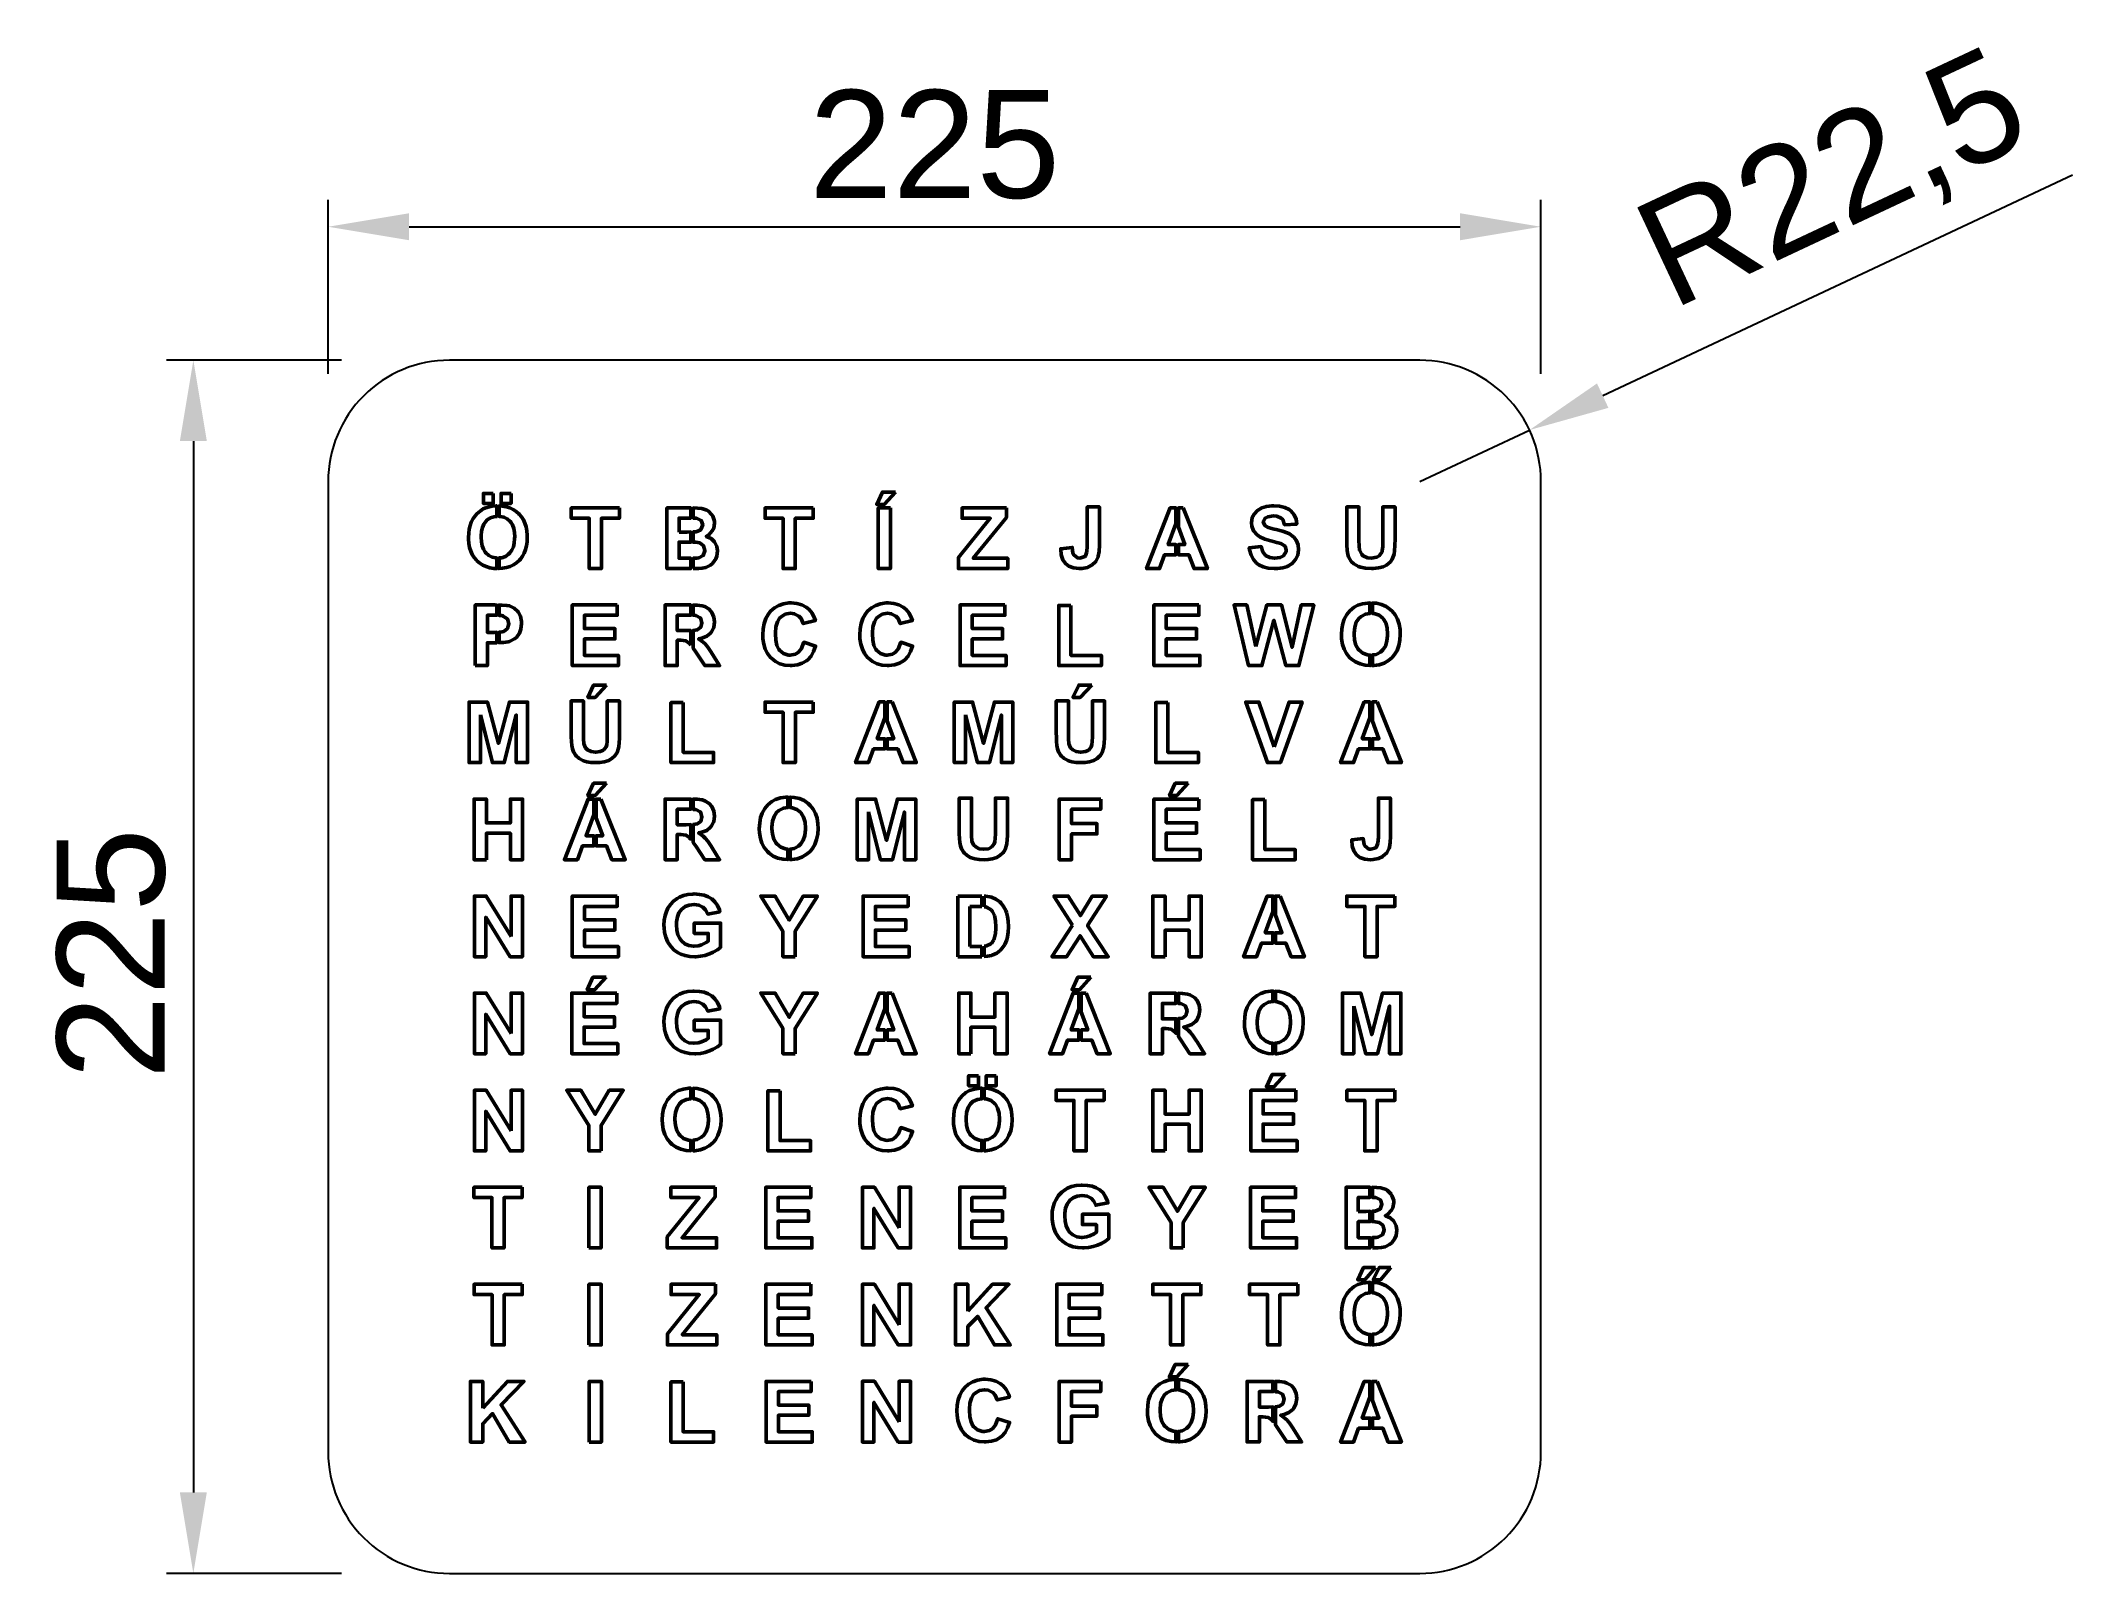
# Model space of a CAD drawing. Header units: millimetres. Extents: x 1583 to 1960, y 1540 to 1824.
import ezdxf

# ---------------------------------------------------------------- set-up
doc = ezdxf.new("R2010")
doc.units = ezdxf.units.MM
doc.layers.add('Edge', color=170, linetype='Continuous')
doc.layers.add('Text', color=102, linetype='Continuous')
doc.layers.add('Letters', color=40, linetype='Continuous', lineweight=50)
doc.styles.get("Standard").update_dxf_attribs({"font": 'arial.ttf'})
doc.dimstyles.new('ISO-25', dxfattribs={"dimtxt": 2.5, "dimasz": 2.5, "dimexe": 1.25, "dimexo": 0.625, "dimtad": 1, "dimtxsty": 'Standard', "dimcen": 2.5, "dimadec": 0, "dimazin": 0, "dimtfac": 1, "dimtmove": 0, "dimatfit": 3, "dimfxl": 0, "dimarcsym": 0})

msp = doc.modelspace()

# ---------------------------------------------------------------- blocks, each defined once
blk = doc.blocks.new('*D13')
at = {"layer": 'Defpoints', "color": 0}
for p in [(1861.83, 1789.68), (1636.83, 1742.43), (1861.83, 1742.43)]:
    blk.add_point(p, dxfattribs=at)
at = {"layer": 'Text', "color": 0, "lineweight": -2}
for p, q in [((1636.83, 1762.43), (1636.83, 1794.68)), ((1861.83, 1762.43), (1861.83, 1794.68)), ((1651.83, 1789.68), (1846.83, 1789.68))]:
    blk.add_line(p, q, dxfattribs=at)
at = {"layer": 'Text', "color": 0}
for points in [[(1651.83, 1792.18), (1651.83, 1787.18), (1636.83, 1789.68)], [(1846.83, 1792.18), (1846.83, 1787.18), (1861.83, 1789.68)]]:
    blk.add_solid(points, dxfattribs=at)
at = {"layer": 'Text', "color": 0, "insert": (1749.33, 1804.89), "char_height": 20, "attachment_point": 5}
blk.add_mtext('225', dxfattribs=at)
blk = doc.blocks.new('*D11')
at = {"layer": 'Defpoints', "color": 0}
for p in [(1659.33, 1764.93), (1611.82, 1539.93), (1659.33, 1539.93)]:
    blk.add_point(p, dxfattribs=at)
at = {"layer": 'Text', "color": 0, "lineweight": -2}
for p, q in [((1639.33, 1764.93), (1606.82, 1764.93)), ((1611.82, 1749.93), (1611.82, 1554.93)), ((1639.33, 1539.93), (1606.82, 1539.93))]:
    blk.add_line(p, q, dxfattribs=at)
at = {"layer": 'Text', "color": 0}
for points in [[(1609.32, 1749.93), (1614.32, 1749.93), (1611.82, 1764.93)], [(1609.32, 1554.93), (1614.32, 1554.93), (1611.82, 1539.93)]]:
    blk.add_solid(points, dxfattribs=at)
at = {"layer": 'Text', "color": 0, "insert": (1596.61, 1654.87), "char_height": 20, "attachment_point": 5, "rotation": 90}
blk.add_mtext('225', dxfattribs=at)
blk = doc.blocks.new('*D12')
at = {"layer": 'Defpoints', "color": 0}
for p in [(1859.7, 1751.98), (1839.33, 1742.43)]:
    blk.add_point(p, dxfattribs=at)
at = {"layer": 'Text', "color": 0, "lineweight": -2}
for p, q in [((1960.41, 1799.22), (1873.28, 1758.35)), ((1839.33, 1742.43), (1859.7, 1751.98))]:
    blk.add_line(p, q, dxfattribs=at)
at = {"layer": 'Text', "color": 0}
blk.add_solid([(1872.22, 1760.62), (1874.34, 1756.09), (1859.7, 1751.98)], dxfattribs=at)
at = {"layer": 'Text', "color": 0, "insert": (1916.41, 1797.38), "char_height": 20, "attachment_point": 5, "rotation": 25.1284}
blk.add_mtext('R22,5', dxfattribs=at)

# ---------------------------------------------------------------- dimensions: what is measured, and where the dimension line sits
at = {"layer": 'Text'}
dim = msp.add_radius_dim(center=(1839.327, 1742.427), mpoint=(1859.697, 1751.982), dimstyle='ISO-25', override={"dimtxt": 20, "dimasz": 15, "dimexe": 5, "dimexo": 20, "dimgap": 5}, dxfattribs=at)
dim.commit()
dim.dimension.update_dxf_attribs({"geometry": '*D12', "text_midpoint": (1916.407, 1797.379)})
dim = msp.add_linear_dim(base=(1861.827, 1789.676), p1=(1636.827, 1742.427), p2=(1861.827, 1742.427), dimstyle='ISO-25', override={"dimtxt": 20, "dimasz": 15, "dimexe": 5, "dimexo": 20, "dimgap": 5}, dxfattribs=at)
dim.commit()
dim.dimension.update_dxf_attribs({"geometry": '*D13', "text_midpoint": (1749.327, 1804.887)})
dim = msp.add_linear_dim(base=(1611.823, 1539.927), p1=(1659.327, 1764.927), p2=(1659.327, 1539.927), angle=90, dimstyle='ISO-25', override={"dimtxt": 20, "dimasz": 15, "dimexe": 5, "dimexo": 20, "dimgap": 5}, dxfattribs=at)
dim.commit()
dim.dimension.update_dxf_attribs({"geometry": '*D11', "text_midpoint": (1611.823, 1654.87), "dimtype": 160})

# ---------------------------------------------------------------- linework, layer by layer
at = {"layer": 'Edge'}
msp.add_lwpolyline([(1659.327, 1539.927), (1839.327, 1539.927, 0.4142136), (1861.827, 1562.427), (1861.827, 1742.427, 0.4142136), (1839.327, 1764.927), (1659.327, 1764.927, 0.4142136), (1636.827, 1742.427), (1636.827, 1562.427, 0.4142136)], format="xyb", close=True, dxfattribs=at)
at = {"layer": 'Letters'}
for p, q in [((1757.774, 1665.542), (1753.621, 1665.542)), ((1753.621, 1665.542), (1753.621, 1654.289)), ((1755.902, 1656.186), (1755.902, 1663.632)), ((1755.902, 1663.632), (1757.094, 1663.632)), ((1757.094, 1663.632), (1758.102, 1663.608)), ((1758.102, 1665.53), (1757.774, 1665.542)), ((1758.102, 1665.53), (1758.102, 1663.608)), ((1758.799, 1665.504), (1758.552, 1665.513)), ((1758.552, 1665.513), (1758.552, 1663.557)), ((1758.552, 1663.557), (1758.773, 1663.53)), ((1758.773, 1663.53), (1759.107, 1663.427)), ((1759.607, 1665.401), (1758.799, 1665.504)), ((1759.107, 1663.427), (1759.824, 1663.004)), ((1759.914, 1665.324), (1759.607, 1665.401)), ((1759.824, 1663.004), (1760.081, 1662.71)), ((1760.709, 1664.991), (1759.914, 1665.324)), ((1760.081, 1662.71), (1760.478, 1661.915)), ((1761.414, 1664.491), (1760.709, 1664.991)), ((1761.606, 1664.286), (1761.414, 1664.491)), ((1762.132, 1663.62), (1761.606, 1664.286)), ((1762.542, 1662.851), (1762.132, 1663.62)), ((1762.683, 1662.466), (1762.542, 1662.851)), ((1762.888, 1661.723), (1762.683, 1662.466)), ((1760.478, 1661.915), (1760.529, 1661.71)), ((1760.632, 1658.582), (1760.478, 1657.852)), ((1760.529, 1661.71), (1760.658, 1660.915)), ((1760.696, 1659.505), (1760.632, 1658.582)), ((1760.658, 1660.915), (1760.709, 1659.903)), ((1760.709, 1659.903), (1760.696, 1659.505)), ((1762.875, 1658.006), (1763.003, 1658.864)), ((1763.003, 1660.864), (1762.888, 1661.723)), ((1763.054, 1659.903), (1763.003, 1660.864)), ((1763.003, 1658.864), (1763.054, 1659.813)), ((1763.054, 1659.813), (1763.054, 1659.903)), ((1757.594, 1656.186), (1755.902, 1656.186)), ((1758.102, 1656.205), (1757.594, 1656.186)), ((1758.102, 1656.205), (1758.102, 1654.289)), ((1758.581, 1656.224), (1758.552, 1656.223)), ((1758.552, 1656.223), (1758.552, 1654.314)), ((1758.966, 1656.288), (1758.581, 1656.224)), ((1759.76, 1656.66), (1758.966, 1656.288)), ((1759.889, 1656.762), (1759.76, 1656.66)), ((1760.324, 1657.416), (1759.889, 1656.762)), ((1760.03, 1654.571), (1760.85, 1654.942)), ((1760.478, 1657.852), (1760.324, 1657.416)), ((1760.85, 1654.942), (1761.504, 1655.429)), ((1761.504, 1655.429), (1761.888, 1655.852)), ((1761.888, 1655.852), (1762.349, 1656.57)), ((1762.349, 1656.57), (1762.708, 1657.416)), ((1762.708, 1657.416), (1762.875, 1658.006)), ((1753.621, 1654.289), (1758.102, 1654.289)), ((1758.552, 1654.314), (1759.171, 1654.366)), ((1759.171, 1654.366), (1759.901, 1654.532)), ((1759.901, 1654.532), (1760.03, 1654.571))]:
    msp.add_line(p, q, dxfattribs=at)
for points in [[(1667.239, 1737.842), (1667.996, 1737.905), (1668.102, 1737.908), (1668.102, 1735.952), (1667.59, 1735.897), (1666.924, 1735.672), (1666.348, 1735.293), (1666.068, 1735.014), (1665.717, 1734.51), (1665.456, 1733.906), (1665.294, 1733.195), (1665.222, 1732.375), (1665.213, 1732.105), (1665.258, 1731.268), (1665.402, 1730.529), (1665.645, 1729.89), (1665.978, 1729.349), (1666.095, 1729.214), (1666.627, 1728.737), (1667.239, 1728.413), (1667.933, 1728.25), (1668.102, 1728.239), (1668.102, 1726.292), (1667.554, 1726.323), (1666.816, 1726.449), (1666.14, 1726.647), (1665.51, 1726.936), (1664.943, 1727.305), (1664.42, 1727.746), (1664.357, 1727.818), (1663.925, 1728.322), (1663.574, 1728.89), (1663.285, 1729.511), (1663.078, 1730.187), (1662.943, 1730.925), (1662.88, 1731.718), (1662.871, 1732.033), (1662.907, 1732.844), (1662.997, 1733.6), (1663.159, 1734.276), (1663.375, 1734.897), (1663.384, 1734.915), (1663.727, 1735.563), (1664.159, 1736.149), (1664.438, 1736.455), (1665.006, 1736.959), (1665.609, 1737.338), (1665.888, 1737.473), (1666.537, 1737.698)], [(1667.464, 1740.22), (1665.618, 1740.22), (1665.618, 1738.364), (1667.464, 1738.364)], [(1669.932, 1726.467), (1670.598, 1726.683), (1671.22, 1726.981), (1671.787, 1727.359), (1672.301, 1727.827), (1672.49, 1728.043), (1672.886, 1728.566), (1673.21, 1729.16), (1673.453, 1729.8), (1673.634, 1730.502), (1673.742, 1731.268), (1673.778, 1732.087), (1673.769, 1732.483), (1673.697, 1733.276), (1673.561, 1734.014), (1673.345, 1734.69), (1673.066, 1735.302), (1672.715, 1735.87), (1672.292, 1736.374), (1672.229, 1736.437), (1671.706, 1736.887), (1671.13, 1737.257), (1670.508, 1737.545), (1669.824, 1737.752), (1669.094, 1737.878), (1668.552, 1737.903), (1668.552, 1735.963), (1668.743, 1735.951), (1669.446, 1735.798), (1670.067, 1735.482), (1670.589, 1735.023), (1670.689, 1734.897), (1671.013, 1734.375), (1671.247, 1733.735), (1671.382, 1732.988), (1671.436, 1732.141), (1671.427, 1731.844), (1671.346, 1731.024), (1671.184, 1730.313), (1670.923, 1729.709), (1670.562, 1729.205), (1670.292, 1728.935), (1669.716, 1728.539), (1669.067, 1728.304), (1668.552, 1728.247), (1668.552, 1726.294), (1669.202, 1726.332)], [(1670.77, 1740.22), (1668.914, 1740.22), (1668.914, 1738.364), (1670.77, 1738.364)], [(1742.087, 1740.473), (1739.664, 1740.473), (1738.611, 1738.173), (1739.963, 1738.173)], [(1777.586, 1729.377), (1777.34, 1728.657), (1777.182, 1728.499), (1776.252, 1728.218), (1775.866, 1728.271), (1775.146, 1728.833), (1775.005, 1729.114), (1774.865, 1730.202), (1772.723, 1729.956), (1772.723, 1729.904), (1772.828, 1728.815), (1773.127, 1727.92), (1773.618, 1727.218), (1774.25, 1726.726), (1775.128, 1726.392), (1776.182, 1726.287), (1776.691, 1726.305), (1777.674, 1726.498), (1778.464, 1726.884), (1778.517, 1726.919), (1779.219, 1727.586), (1779.658, 1728.446), (1779.71, 1728.587), (1779.851, 1729.465), (1779.904, 1730.606), (1779.904, 1737.716), (1777.656, 1737.716), (1777.656, 1730.465)], [(1809.082, 1727.27), (1809.486, 1726.972), (1810.276, 1726.586), (1811.242, 1726.357), (1812.348, 1726.287), (1812.945, 1726.305), (1813.945, 1726.427), (1814.806, 1726.691), (1814.841, 1726.708), (1815.683, 1727.218), (1816.315, 1727.955), (1816.719, 1728.798), (1816.86, 1729.763), (1816.754, 1730.694), (1816.403, 1731.554), (1815.964, 1732.116), (1815.174, 1732.695), (1814.753, 1732.888), (1813.858, 1733.204), (1812.716, 1733.503), (1812.348, 1733.59), (1811.242, 1733.924), (1810.627, 1734.258), (1810.294, 1734.942), (1810.645, 1735.645), (1811.171, 1735.89), (1812.207, 1736.048), (1812.822, 1735.996), (1813.647, 1735.662), (1813.91, 1735.381), (1814.261, 1734.416), (1816.526, 1734.521), (1816.403, 1735.416), (1816.035, 1736.277), (1815.42, 1736.996), (1815.104, 1737.242), (1814.314, 1737.611), (1813.348, 1737.839), (1812.225, 1737.927), (1811.909, 1737.909), (1810.891, 1737.804), (1810.013, 1737.541), (1809.258, 1737.084), (1808.608, 1736.4), (1808.275, 1735.732), (1808.117, 1734.784), (1808.187, 1734.152), (1808.52, 1733.274), (1809.152, 1732.52), (1809.697, 1732.151), (1810.575, 1731.747), (1811.716, 1731.414), (1812.822, 1731.115), (1813.542, 1730.922), (1814.349, 1730.43), (1814.577, 1729.746), (1814.56, 1729.465), (1814.033, 1728.675), (1813.436, 1728.341), (1812.383, 1728.201), (1811.54, 1728.306), (1810.733, 1728.727), (1810.241, 1729.359), (1809.925, 1730.36), (1807.713, 1730.149), (1807.766, 1729.763), (1808.046, 1728.78), (1808.485, 1727.937)], [(1825.884, 1729.658), (1826.007, 1728.868), (1826.129, 1728.482), (1826.639, 1727.621), (1827.095, 1727.182), (1827.973, 1726.656), (1828.342, 1726.515), (1829.255, 1726.34), (1830.396, 1726.287), (1830.677, 1726.287), (1831.712, 1726.392), (1832.573, 1726.621), (1833.17, 1726.937), (1833.889, 1727.534), (1834.223, 1728.008), (1834.574, 1728.956), (1834.662, 1729.588), (1834.732, 1730.553), (1834.75, 1731.817), (1834.75, 1737.716), (1832.485, 1737.716), (1832.485, 1731.501), (1832.467, 1730.395), (1832.38, 1729.588), (1832.344, 1729.412), (1831.8, 1728.622), (1831.361, 1728.376), (1830.343, 1728.218), (1829.676, 1728.288), (1828.833, 1728.64), (1828.57, 1728.885), (1828.148, 1729.746), (1828.078, 1730.378), (1828.061, 1731.624), (1828.061, 1737.716), (1825.796, 1737.716), (1825.796, 1731.73), (1825.813, 1730.659)], [(1690.858, 1737.541), (1681.921, 1737.541), (1681.921, 1735.627), (1685.257, 1735.627), (1685.257, 1726.287), (1687.522, 1726.287), (1687.522, 1735.627), (1690.858, 1735.627)], [(1701.936, 1733.064), (1701.936, 1735.662), (1703.235, 1735.662), (1704.102, 1735.65), (1704.102, 1737.541), (1699.671, 1737.541), (1699.671, 1726.287), (1703.498, 1726.287), (1704.102, 1726.287), (1704.102, 1728.184), (1704.042, 1728.183), (1701.936, 1728.183), (1701.936, 1731.185), (1703.762, 1731.185), (1703.832, 1731.185), (1704.102, 1731.178), (1704.102, 1733.073), (1703.428, 1733.064)], [(1704.552, 1726.287), (1705.605, 1726.322), (1706.219, 1726.357), (1706.904, 1726.498), (1707.747, 1726.902), (1708.151, 1727.235), (1708.73, 1728.06), (1708.941, 1728.587), (1709.081, 1729.553), (1708.958, 1730.395), (1708.519, 1731.238), (1707.87, 1731.852), (1706.957, 1732.256), (1707.431, 1732.537), (1708.098, 1733.257), (1708.361, 1733.749), (1708.519, 1734.697), (1708.502, 1735.1), (1708.186, 1736.013), (1708.01, 1736.277), (1707.326, 1736.961), (1707.08, 1737.102), (1706.149, 1737.418), (1706.149, 1737.418), (1705.324, 1737.506), (1704.552, 1737.529), (1704.552, 1735.643), (1705.184, 1735.627), (1706.044, 1735.223), (1706.325, 1734.381), (1705.991, 1733.503), (1705.956, 1733.468), (1705.078, 1733.099), (1704.657, 1733.081), (1704.552, 1733.08), (1704.552, 1731.165), (1705.061, 1731.15), (1705.781, 1731.027), (1706.483, 1730.518), (1706.729, 1729.658), (1706.729, 1729.588), (1706.413, 1728.692), (1705.587, 1728.253), (1705.236, 1728.201), (1704.552, 1728.191), (1704.552, 1726.287)], [(1726.831, 1737.541), (1717.894, 1737.541), (1717.894, 1735.627), (1721.23, 1735.627), (1721.23, 1726.287), (1723.495, 1726.287), (1723.495, 1735.627), (1726.831, 1735.627)], [(1741.139, 1737.541), (1738.874, 1737.541), (1738.874, 1726.287), (1741.139, 1726.287)], [(1762.663, 1737.541), (1754.429, 1737.541), (1754.429, 1735.627), (1759.661, 1735.627), (1753.762, 1728.324), (1753.762, 1726.287), (1762.891, 1726.287), (1762.891, 1728.183), (1756.501, 1728.183), (1762.663, 1735.767)], [(1794.102, 1734.606), (1794.102, 1737.541), (1793.036, 1737.541), (1788.664, 1726.287), (1791.069, 1726.287), (1792, 1728.833), (1794.102, 1728.833), (1794.102, 1730.729), (1792.685, 1730.729)], [(1795.441, 1737.541), (1794.552, 1737.541), (1794.552, 1733.988), (1795.757, 1730.729), (1794.552, 1730.729), (1794.552, 1728.833), (1796.494, 1728.833), (1797.477, 1726.287), (1799.935, 1726.287)], [(1664.102, 1708.292), (1664.102, 1719.528), (1667.736, 1719.528), (1668.102, 1719.523), (1668.102, 1717.618), (1667.455, 1717.632), (1666.367, 1717.632), (1666.367, 1714.436), (1667.613, 1714.436), (1668.102, 1714.458), (1668.102, 1712.533), (1667.841, 1712.523), (1666.367, 1712.523), (1666.367, 1708.292)], [(1670.492, 1712.769), (1671.388, 1713.225), (1671.739, 1713.524), (1672.336, 1714.331), (1672.599, 1715.033), (1672.704, 1716.069), (1672.687, 1716.491), (1672.494, 1717.474), (1672.055, 1718.264), (1672.037, 1718.299), (1671.317, 1718.966), (1670.44, 1719.37), (1670.001, 1719.44), (1669.07, 1719.51), (1668.552, 1719.517), (1668.552, 1717.597), (1669.088, 1717.562), (1669.176, 1717.544), (1670.001, 1717.052), (1670.088, 1716.965), (1670.369, 1716.034), (1670.124, 1715.174), (1669.404, 1714.612), (1668.807, 1714.489), (1668.552, 1714.478), (1668.552, 1712.548), (1669.386, 1712.576), (1670.194, 1712.681)], [(1690.454, 1719.528), (1682.115, 1719.528), (1682.115, 1708.292), (1690.665, 1708.292), (1690.665, 1710.188), (1684.379, 1710.188), (1684.379, 1713.243), (1690.032, 1713.243), (1690.032, 1715.139), (1684.379, 1715.139), (1684.379, 1717.632), (1690.454, 1717.632)], [(1704.102, 1712.099), (1704.102, 1714.793), (1703.27, 1714.77), (1701.585, 1714.77), (1701.585, 1717.632), (1703.358, 1717.632), (1704.102, 1717.632), (1704.102, 1719.528), (1704.095, 1719.528), (1699.32, 1719.528), (1699.32, 1708.292), (1701.585, 1708.292), (1701.585, 1712.979), (1702.041, 1712.979), (1702.252, 1712.979), (1703.2, 1712.856), (1703.867, 1712.382), (1703.884, 1712.365)], [(1708.396, 1717.281), (1708.028, 1718.158), (1707.536, 1718.738), (1706.711, 1719.229), (1706.237, 1719.37), (1705.307, 1719.493), (1704.552, 1719.515), (1704.552, 1717.619), (1705.008, 1717.597), (1705.026, 1717.597), (1705.868, 1717.158), (1705.886, 1717.14), (1706.167, 1716.227), (1705.939, 1715.385), (1705.307, 1714.911), (1705.289, 1714.911), (1704.569, 1714.805), (1704.552, 1714.805), (1704.552, 1711.502), (1705.078, 1710.732), (1706.711, 1708.292), (1709.432, 1708.292), (1708.045, 1710.486), (1707.87, 1710.767), (1707.255, 1711.698), (1706.764, 1712.312), (1706.377, 1712.663), (1705.552, 1713.243), (1706.167, 1713.383), (1707.08, 1713.734), (1707.764, 1714.296), (1707.958, 1714.542), (1708.379, 1715.367), (1708.519, 1716.385)], [(1724.689, 1719.581), (1723.758, 1719.826), (1722.722, 1719.914), (1722.319, 1719.914), (1721.318, 1719.756), (1720.423, 1719.458), (1719.615, 1719.001), (1718.913, 1718.369), (1718.456, 1717.79), (1718.017, 1717), (1717.701, 1716.104), (1717.526, 1715.104), (1717.456, 1713.998), (1717.491, 1713.278), (1717.649, 1712.26), (1717.93, 1711.329), (1718.351, 1710.521), (1718.895, 1709.819), (1719.071, 1709.644), (1719.826, 1709.047), (1720.651, 1708.625), (1721.581, 1708.362), (1722.582, 1708.292), (1722.863, 1708.292), (1723.881, 1708.415), (1724.794, 1708.713), (1725.567, 1709.187), (1725.812, 1709.38), (1726.409, 1710.047), (1726.883, 1710.89), (1727.252, 1711.908), (1725.057, 1712.611), (1725.022, 1712.488), (1724.654, 1711.487), (1724.109, 1710.802), (1723.512, 1710.416), (1722.564, 1710.223), (1722.213, 1710.241), (1721.3, 1710.521), (1720.563, 1711.136), (1720.44, 1711.294), (1720.089, 1712.014), (1719.878, 1712.979), (1719.808, 1714.173), (1719.808, 1714.366), (1719.896, 1715.49), (1720.159, 1716.403), (1720.581, 1717.07), (1720.844, 1717.333), (1721.634, 1717.825), (1722.6, 1717.983), (1723.302, 1717.895), (1724.145, 1717.474), (1724.583, 1717), (1724.97, 1716.087), (1727.217, 1716.631), (1727.076, 1717.088), (1726.638, 1718), (1726.076, 1718.703), (1725.514, 1719.142)], [(1742.689, 1719.581), (1741.758, 1719.826), (1740.722, 1719.914), (1740.319, 1719.914), (1739.318, 1719.756), (1738.423, 1719.458), (1737.615, 1719.001), (1736.913, 1718.369), (1736.456, 1717.79), (1736.017, 1717), (1735.701, 1716.104), (1735.526, 1715.104), (1735.456, 1713.998), (1735.491, 1713.278), (1735.649, 1712.26), (1735.93, 1711.329), (1736.351, 1710.521), (1736.895, 1709.819), (1737.071, 1709.644), (1737.826, 1709.047), (1738.651, 1708.625), (1739.581, 1708.362), (1740.582, 1708.292), (1740.863, 1708.292), (1741.881, 1708.415), (1742.794, 1708.713), (1743.567, 1709.187), (1743.812, 1709.38), (1744.409, 1710.047), (1744.883, 1710.89), (1745.252, 1711.908), (1743.057, 1712.611), (1743.022, 1712.488), (1742.654, 1711.487), (1742.109, 1710.802), (1741.512, 1710.416), (1740.564, 1710.223), (1740.213, 1710.241), (1739.3, 1710.521), (1738.563, 1711.136), (1738.44, 1711.294), (1738.089, 1712.014), (1737.878, 1712.979), (1737.808, 1714.173), (1737.808, 1714.366), (1737.896, 1715.49), (1738.159, 1716.403), (1738.581, 1717.07), (1738.844, 1717.333), (1739.634, 1717.825), (1740.6, 1717.983), (1741.302, 1717.895), (1742.145, 1717.474), (1742.583, 1717), (1742.97, 1716.087), (1745.217, 1716.631), (1745.076, 1717.088), (1744.638, 1718), (1744.076, 1718.703), (1743.514, 1719.142)], [(1762.382, 1719.528), (1754.061, 1719.528), (1754.061, 1708.292), (1762.611, 1708.292), (1762.611, 1710.188), (1756.325, 1710.188), (1756.325, 1713.243), (1761.961, 1713.243), (1761.961, 1715.139), (1756.325, 1715.139), (1756.325, 1717.632), (1762.382, 1717.632)], [(1774.619, 1719.44), (1772.354, 1719.44), (1772.354, 1708.292), (1780.272, 1708.292), (1780.272, 1710.188), (1774.619, 1710.188)], [(1798.355, 1719.528), (1790.016, 1719.528), (1790.016, 1708.292), (1798.566, 1708.292), (1798.566, 1710.188), (1792.298, 1710.188), (1792.298, 1713.243), (1797.934, 1713.243), (1797.934, 1715.139), (1792.298, 1715.139), (1792.298, 1717.632), (1798.355, 1717.632)], [(1808.924, 1711.803), (1807.239, 1719.528), (1804.904, 1719.528), (1807.59, 1708.292), (1810.048, 1708.292), (1812.278, 1716.701), (1814.525, 1708.292), (1816.93, 1708.292), (1819.669, 1719.528), (1817.369, 1719.528), (1815.648, 1711.68), (1813.682, 1719.528), (1810.978, 1719.528)], [(1829.711, 1719.897), (1830.102, 1719.909), (1830.102, 1717.958), (1829.29, 1717.842), (1828.447, 1717.421), (1828.008, 1717.017), (1827.569, 1716.315), (1827.271, 1715.42), (1827.165, 1714.331), (1827.165, 1714.103), (1827.253, 1712.997), (1827.499, 1712.066), (1827.938, 1711.329), (1828.043, 1711.224), (1828.78, 1710.609), (1829.658, 1710.276), (1830.102, 1710.238), (1830.102, 1708.304), (1829.237, 1708.362), (1828.271, 1708.59), (1827.411, 1708.959), (1826.656, 1709.486), (1826.305, 1709.819), (1825.743, 1710.521), (1825.304, 1711.329), (1825.006, 1712.224), (1824.848, 1713.243), (1824.813, 1714.033), (1824.883, 1715.121), (1825.041, 1716.087), (1825.339, 1716.912), (1825.813, 1717.772), (1826.375, 1718.457), (1827.148, 1719.106), (1827.832, 1719.475), (1828.728, 1719.756)], [(1832.731, 1708.766), (1833.538, 1709.222), (1834.241, 1709.819), (1834.679, 1710.346), (1835.136, 1711.118), (1835.452, 1712.014), (1835.663, 1712.997), (1835.715, 1714.085), (1835.68, 1714.963), (1835.522, 1715.964), (1835.224, 1716.877), (1834.785, 1717.684), (1834.241, 1718.369), (1833.872, 1718.72), (1833.117, 1719.247), (1832.257, 1719.616), (1831.309, 1719.844), (1830.552, 1719.894), (1830.552, 1717.96), (1830.905, 1717.93), (1831.8, 1717.614), (1832.538, 1717.017), (1832.608, 1716.929), (1833.029, 1716.192), (1833.292, 1715.262), (1833.38, 1714.138), (1833.38, 1713.892), (1833.257, 1712.804), (1832.959, 1711.908), (1832.502, 1711.206), (1832.081, 1710.802), (1831.256, 1710.363), (1830.552, 1710.263), (1830.552, 1708.3), (1830.835, 1708.309), (1831.835, 1708.45)], [(1688.481, 1704.664), (1686.067, 1704.664), (1685.01, 1702.373), (1686.367, 1702.373)], [(1778.481, 1704.664), (1776.067, 1704.664), (1775.01, 1702.373), (1776.367, 1702.373)], [(1665.093, 1699.14), (1667.31, 1690.291), (1669.497, 1690.291), (1671.735, 1699.14), (1671.735, 1690.291), (1673.839, 1690.291), (1673.839, 1701.534), (1670.44, 1701.534), (1668.419, 1693.866), (1666.378, 1701.534), (1662.979, 1701.534), (1662.979, 1690.291), (1665.093, 1690.291)], [(1687.921, 1692.622), (1687.31, 1692.332), (1686.46, 1692.228), (1686.429, 1692.228), (1685.6, 1692.332), (1684.968, 1692.653), (1684.574, 1693.047), (1684.263, 1693.752), (1684.243, 1693.918), (1684.201, 1694.601), (1684.181, 1695.638), (1684.181, 1701.731), (1681.911, 1701.731), (1681.911, 1695.731), (1681.921, 1695.099), (1681.963, 1694.218), (1682.035, 1693.472), (1682.139, 1692.871), (1682.336, 1692.311), (1682.771, 1691.627), (1682.823, 1691.565), (1683.383, 1691.068), (1684.087, 1690.664), (1684.181, 1690.622), (1684.802, 1690.436), (1685.59, 1690.322), (1686.533, 1690.291), (1687.248, 1690.311), (1688.035, 1690.425), (1688.688, 1690.633), (1688.75, 1690.653), (1689.465, 1691.047), (1690.015, 1691.544), (1690.025, 1691.555), (1690.44, 1692.187), (1690.699, 1692.954), (1690.75, 1693.285), (1690.823, 1693.949), (1690.864, 1694.798), (1690.875, 1695.814), (1690.875, 1701.731), (1688.605, 1701.731), (1688.605, 1695.057), (1688.574, 1694.197), (1688.512, 1693.596), (1688.398, 1693.234)], [(1702.698, 1701.441), (1700.429, 1701.441), (1700.429, 1690.291), (1708.336, 1690.291), (1708.336, 1692.177), (1702.698, 1692.177)], [(1726.833, 1701.534), (1717.9, 1701.534), (1717.9, 1699.627), (1721.237, 1699.627), (1721.237, 1690.291), (1723.507, 1690.291), (1723.507, 1699.627), (1726.833, 1699.627)], [(1740.102, 1698.606), (1740.102, 1701.541), (1739.036, 1701.541), (1734.664, 1690.287), (1737.069, 1690.287), (1738, 1692.833), (1740.102, 1692.833), (1740.102, 1694.729), (1738.685, 1694.729)], [(1741.441, 1701.541), (1740.552, 1701.541), (1740.552, 1697.988), (1741.757, 1694.729), (1740.552, 1694.729), (1740.552, 1692.833), (1742.494, 1692.833), (1743.477, 1690.287), (1745.935, 1690.287)], [(1755.093, 1699.14), (1757.31, 1690.291), (1759.497, 1690.291), (1761.735, 1699.14), (1761.735, 1690.291), (1763.839, 1690.291), (1763.839, 1701.534), (1760.44, 1701.534), (1758.419, 1693.866), (1756.378, 1701.534), (1752.979, 1701.534), (1752.979, 1690.291), (1755.093, 1690.291)], [(1777.921, 1692.622), (1777.31, 1692.332), (1776.46, 1692.228), (1776.429, 1692.228), (1775.6, 1692.332), (1774.968, 1692.653), (1774.574, 1693.047), (1774.263, 1693.752), (1774.243, 1693.918), (1774.201, 1694.601), (1774.181, 1695.638), (1774.181, 1701.731), (1771.911, 1701.731), (1771.911, 1695.731), (1771.921, 1695.099), (1771.963, 1694.218), (1772.035, 1693.472), (1772.139, 1692.871), (1772.336, 1692.311), (1772.771, 1691.627), (1772.823, 1691.565), (1773.383, 1691.068), (1774.087, 1690.664), (1774.181, 1690.622), (1774.802, 1690.436), (1775.59, 1690.322), (1776.533, 1690.291), (1777.248, 1690.311), (1778.035, 1690.425), (1778.688, 1690.633), (1778.75, 1690.653), (1779.465, 1691.047), (1780.015, 1691.544), (1780.025, 1691.555), (1780.44, 1692.187), (1780.699, 1692.954), (1780.75, 1693.285), (1780.823, 1693.949), (1780.864, 1694.798), (1780.875, 1695.814), (1780.875, 1701.731), (1778.605, 1701.731), (1778.605, 1695.057), (1778.574, 1694.197), (1778.512, 1693.596), (1778.398, 1693.234)], [(1792.625, 1701.441), (1790.356, 1701.441), (1790.356, 1690.291), (1798.263, 1690.291), (1798.263, 1692.177), (1792.625, 1692.177)], [(1812.356, 1693.213), (1809.506, 1701.534), (1807.05, 1701.534), (1811.071, 1690.291), (1813.485, 1690.291), (1817.516, 1701.534), (1815.112, 1701.534)], [(1830.102, 1698.606), (1830.102, 1701.541), (1829.036, 1701.541), (1824.664, 1690.287), (1827.069, 1690.287), (1828, 1692.833), (1830.102, 1692.833), (1830.102, 1694.729), (1828.685, 1694.729)], [(1831.441, 1701.541), (1830.552, 1701.541), (1830.552, 1697.988), (1831.757, 1694.729), (1830.552, 1694.729), (1830.552, 1692.833), (1832.494, 1692.833), (1833.477, 1690.287), (1835.935, 1690.287)], [(1688.475, 1686.47), (1686.061, 1686.47), (1685.005, 1684.179), (1686.362, 1684.179)], [(1796.385, 1686.47), (1793.971, 1686.47), (1792.915, 1684.179), (1794.272, 1684.179)], [(1666.184, 1672.288), (1666.184, 1677.204), (1670.633, 1677.204), (1670.633, 1672.288), (1672.902, 1672.288), (1672.902, 1683.534), (1670.633, 1683.534), (1670.633, 1679.106), (1666.184, 1679.106), (1666.184, 1683.534), (1663.914, 1683.534), (1663.914, 1672.288)], [(1686.102, 1680.606), (1686.102, 1683.541), (1685.036, 1683.541), (1680.664, 1672.287), (1683.069, 1672.287), (1684, 1674.833), (1686.102, 1674.833), (1686.102, 1676.729), (1684.685, 1676.729)], [(1687.441, 1683.541), (1686.552, 1683.541), (1686.552, 1679.988), (1687.757, 1676.729), (1686.552, 1676.729), (1686.552, 1674.833), (1688.494, 1674.833), (1689.477, 1672.287), (1691.935, 1672.287)], [(1703.884, 1676.365), (1704.102, 1676.099), (1704.102, 1678.793), (1703.27, 1678.77), (1701.585, 1678.77), (1701.585, 1681.632), (1703.358, 1681.632), (1704.102, 1681.632), (1704.102, 1683.528), (1704.095, 1683.528), (1699.32, 1683.528), (1699.32, 1672.292), (1701.585, 1672.292), (1701.585, 1676.979), (1702.041, 1676.979), (1702.252, 1676.979), (1703.2, 1676.856), (1703.867, 1676.382)], [(1706.764, 1676.312), (1706.377, 1676.663), (1705.552, 1677.243), (1706.167, 1677.383), (1707.08, 1677.734), (1707.764, 1678.296), (1707.958, 1678.542), (1708.379, 1679.367), (1708.519, 1680.385), (1708.396, 1681.281), (1708.028, 1682.158), (1707.536, 1682.738), (1706.711, 1683.229), (1706.237, 1683.37), (1705.307, 1683.493), (1704.552, 1683.515), (1704.552, 1681.619), (1705.008, 1681.597), (1705.026, 1681.597), (1705.868, 1681.158), (1705.886, 1681.14), (1706.167, 1680.227), (1705.939, 1679.385), (1705.307, 1678.911), (1705.289, 1678.911), (1704.569, 1678.805), (1704.552, 1678.805), (1704.552, 1675.502), (1705.078, 1674.732), (1706.711, 1672.292), (1709.432, 1672.292), (1708.045, 1674.486), (1707.87, 1674.767), (1707.255, 1675.698)], [(1721.711, 1683.897), (1722.102, 1683.909), (1722.102, 1681.958), (1721.29, 1681.842), (1720.447, 1681.421), (1720.008, 1681.017), (1719.569, 1680.315), (1719.271, 1679.42), (1719.165, 1678.331), (1719.165, 1678.103), (1719.253, 1676.997), (1719.499, 1676.066), (1719.938, 1675.329), (1720.043, 1675.224), (1720.78, 1674.609), (1721.658, 1674.276), (1722.102, 1674.238), (1722.102, 1672.304), (1721.237, 1672.362), (1720.271, 1672.59), (1719.411, 1672.959), (1718.656, 1673.486), (1718.305, 1673.819), (1717.743, 1674.521), (1717.304, 1675.329), (1717.006, 1676.224), (1716.848, 1677.243), (1716.813, 1678.033), (1716.883, 1679.121), (1717.041, 1680.087), (1717.339, 1680.912), (1717.813, 1681.772), (1718.375, 1682.457), (1719.148, 1683.106), (1719.832, 1683.475), (1720.728, 1683.756)], [(1724.731, 1672.766), (1725.538, 1673.222), (1726.241, 1673.819), (1726.679, 1674.346), (1727.136, 1675.118), (1727.452, 1676.014), (1727.663, 1676.997), (1727.715, 1678.085), (1727.68, 1678.963), (1727.522, 1679.964), (1727.224, 1680.877), (1726.785, 1681.684), (1726.241, 1682.369), (1725.872, 1682.72), (1725.117, 1683.247), (1724.257, 1683.616), (1723.309, 1683.844), (1722.552, 1683.894), (1722.552, 1681.96), (1722.905, 1681.93), (1723.8, 1681.614), (1724.538, 1681.017), (1724.608, 1680.929), (1725.029, 1680.192), (1725.292, 1679.262), (1725.38, 1678.138), (1725.38, 1677.892), (1725.257, 1676.804), (1724.959, 1675.908), (1724.502, 1675.206), (1724.081, 1674.802), (1723.256, 1674.363), (1722.552, 1674.263), (1722.552, 1672.3), (1722.835, 1672.309), (1723.835, 1672.45)], [(1737.093, 1681.14), (1739.31, 1672.291), (1741.497, 1672.291), (1743.735, 1681.14), (1743.735, 1672.291), (1745.839, 1672.291), (1745.839, 1683.534), (1742.44, 1683.534), (1740.419, 1675.866), (1738.378, 1683.534), (1734.979, 1683.534), (1734.979, 1672.291), (1737.093, 1672.291)], [(1759.921, 1674.622), (1759.31, 1674.332), (1758.46, 1674.228), (1758.429, 1674.228), (1757.6, 1674.332), (1756.968, 1674.653), (1756.574, 1675.047), (1756.263, 1675.752), (1756.243, 1675.918), (1756.201, 1676.601), (1756.181, 1677.638), (1756.181, 1683.731), (1753.911, 1683.731), (1753.911, 1677.731), (1753.921, 1677.099), (1753.963, 1676.218), (1754.035, 1675.472), (1754.139, 1674.871), (1754.336, 1674.311), (1754.771, 1673.627), (1754.823, 1673.565), (1755.383, 1673.068), (1756.087, 1672.664), (1756.181, 1672.622), (1756.802, 1672.436), (1757.59, 1672.322), (1758.533, 1672.291), (1759.248, 1672.311), (1760.035, 1672.425), (1760.688, 1672.633), (1760.75, 1672.653), (1761.465, 1673.047), (1762.015, 1673.544), (1762.025, 1673.555), (1762.44, 1674.187), (1762.699, 1674.954), (1762.75, 1675.285), (1762.823, 1675.949), (1762.864, 1676.798), (1762.875, 1677.814), (1762.875, 1683.731), (1760.605, 1683.731), (1760.605, 1677.057), (1760.574, 1676.197), (1760.512, 1675.596), (1760.398, 1675.234)], [(1780.167, 1683.534), (1772.47, 1683.534), (1772.47, 1672.288), (1774.739, 1672.288), (1774.739, 1677.071), (1779.433, 1677.071), (1779.433, 1678.973), (1774.739, 1678.973), (1774.739, 1681.631), (1780.167, 1681.631)], [(1798.365, 1683.534), (1790.034, 1683.534), (1790.034, 1672.288), (1798.577, 1672.288), (1798.577, 1674.179), (1792.303, 1674.179), (1792.303, 1677.238), (1797.943, 1677.238), (1797.943, 1679.14), (1792.303, 1679.14), (1792.303, 1681.631), (1798.365, 1681.631)], [(1810.601, 1683.445), (1808.332, 1683.445), (1808.332, 1672.288), (1816.241, 1672.288), (1816.241, 1674.179), (1810.601, 1674.179)], [(1831.586, 1675.377), (1831.34, 1674.657), (1831.182, 1674.499), (1830.252, 1674.218), (1829.866, 1674.271), (1829.146, 1674.833), (1829.005, 1675.114), (1828.865, 1676.202), (1826.723, 1675.956), (1826.723, 1675.904), (1826.828, 1674.815), (1827.127, 1673.92), (1827.618, 1673.218), (1828.25, 1672.726), (1829.128, 1672.392), (1830.182, 1672.287), (1830.691, 1672.305), (1831.674, 1672.498), (1832.464, 1672.884), (1832.517, 1672.919), (1833.219, 1673.586), (1833.658, 1674.446), (1833.71, 1674.587), (1833.851, 1675.465), (1833.904, 1676.606), (1833.904, 1683.716), (1831.656, 1683.716), (1831.656, 1676.465)], [(1670.757, 1658.031), (1666.156, 1665.542), (1663.951, 1665.542), (1663.951, 1654.289), (1666.066, 1654.289), (1666.066, 1661.62), (1670.59, 1654.289), (1672.872, 1654.289), (1672.872, 1665.542), (1670.757, 1665.542)], [(1690.457, 1665.542), (1682.126, 1665.542), (1682.126, 1654.289), (1690.675, 1654.289), (1690.675, 1656.186), (1684.395, 1656.186), (1684.395, 1659.249), (1690.034, 1659.249), (1690.034, 1661.146), (1684.395, 1661.146), (1684.395, 1663.632), (1690.457, 1663.632)], [(1706.927, 1656.903), (1706.12, 1656.519), (1705.53, 1656.327), (1704.684, 1656.237), (1704.608, 1656.237), (1703.736, 1656.352), (1702.993, 1656.686), (1702.352, 1657.237), (1702.044, 1657.672), (1701.724, 1658.377), (1701.531, 1659.236), (1701.467, 1660.236), (1701.48, 1660.761), (1701.634, 1661.671), (1701.916, 1662.428), (1702.352, 1663.043), (1702.39, 1663.081), (1703.031, 1663.581), (1703.813, 1663.876), (1704.71, 1663.979), (1704.723, 1663.979), (1705.62, 1663.863), (1706.351, 1663.504), (1706.863, 1662.979), (1707.235, 1662.197), (1709.491, 1662.62), (1709.401, 1662.979), (1709.068, 1663.786), (1708.594, 1664.478), (1707.978, 1665.042), (1707.978, 1665.055), (1707.338, 1665.427), (1706.569, 1665.709), (1705.697, 1665.863), (1704.71, 1665.927), (1704.505, 1665.914), (1703.569, 1665.85), (1702.749, 1665.658), (1702.018, 1665.363), (1701.595, 1665.119), (1700.916, 1664.607), (1700.327, 1663.991), (1699.865, 1663.274), (1699.596, 1662.71), (1699.34, 1661.915), (1699.173, 1661.056), (1699.122, 1660.146), (1699.147, 1659.646), (1699.25, 1658.775), (1699.468, 1657.942), (1699.788, 1657.147), (1699.955, 1656.827), (1700.442, 1656.122), (1701.044, 1655.519), (1701.762, 1655.032), (1702.262, 1654.776), (1703.057, 1654.507), (1703.915, 1654.34), (1704.825, 1654.289), (1705.03, 1654.289), (1705.889, 1654.366), (1706.735, 1654.545), (1707.581, 1654.814), (1708.273, 1655.122), (1709.042, 1655.558), (1709.645, 1656.032), (1709.645, 1660.518), (1704.749, 1660.518), (1704.749, 1658.621), (1707.35, 1658.621), (1707.35, 1657.185)], [(1723.462, 1654.289), (1723.462, 1659.005), (1727.589, 1665.542), (1724.974, 1665.542), (1722.385, 1661.082), (1719.732, 1665.542), (1717.079, 1665.542), (1721.193, 1659.018), (1721.193, 1654.289)], [(1744.418, 1665.542), (1736.074, 1665.542), (1736.074, 1654.289), (1744.623, 1654.289), (1744.623, 1656.186), (1738.343, 1656.186), (1738.343, 1659.249), (1743.995, 1659.249), (1743.995, 1661.146), (1738.343, 1661.146), (1738.343, 1663.632), (1744.418, 1663.632)], [(1774.936, 1660.159), (1771.104, 1654.289), (1773.821, 1654.289), (1776.32, 1658.185), (1778.807, 1654.289), (1781.55, 1654.289), (1777.705, 1660.069), (1781.204, 1665.542), (1778.576, 1665.542), (1776.372, 1661.928), (1774.116, 1665.542), (1771.463, 1665.542)], [(1792.086, 1654.289), (1792.086, 1659.211), (1796.533, 1659.211), (1796.533, 1654.289), (1798.802, 1654.289), (1798.802, 1665.542), (1796.533, 1665.542), (1796.533, 1661.107), (1792.086, 1661.107), (1792.086, 1665.542), (1789.817, 1665.542), (1789.817, 1654.289)], [(1812.102, 1662.606), (1812.102, 1665.541), (1811.036, 1665.541), (1806.664, 1654.287), (1809.069, 1654.287), (1810, 1656.833), (1812.102, 1656.833), (1812.102, 1658.729), (1810.685, 1658.729)], [(1813.441, 1665.541), (1812.552, 1665.541), (1812.552, 1661.988), (1813.757, 1658.729), (1812.552, 1658.729), (1812.552, 1656.833), (1814.494, 1656.833), (1815.477, 1654.287), (1817.935, 1654.287)], [(1834.742, 1665.542), (1825.808, 1665.542), (1825.808, 1663.632), (1829.153, 1663.632), (1829.153, 1654.289), (1831.422, 1654.289), (1831.422, 1663.632), (1834.742, 1663.632)], [(1670.757, 1640.031), (1666.156, 1647.542), (1663.951, 1647.542), (1663.951, 1636.289), (1666.066, 1636.289), (1666.066, 1643.62), (1670.59, 1636.289), (1672.872, 1636.289), (1672.872, 1647.542), (1670.757, 1647.542)], [(1690.36, 1647.537), (1682.02, 1647.537), (1682.02, 1636.296), (1690.564, 1636.296), (1690.564, 1638.192), (1684.295, 1638.192), (1684.295, 1641.253), (1689.937, 1641.253), (1689.937, 1643.149), (1684.295, 1643.149), (1684.295, 1645.642), (1690.36, 1645.642)], [(1688.377, 1650.482), (1685.957, 1650.482), (1684.907, 1648.179), (1686.263, 1648.179)], [(1706.927, 1638.903), (1706.12, 1638.519), (1705.53, 1638.327), (1704.684, 1638.237), (1704.608, 1638.237), (1703.736, 1638.352), (1702.993, 1638.686), (1702.352, 1639.237), (1702.044, 1639.672), (1701.724, 1640.377), (1701.531, 1641.236), (1701.467, 1642.236), (1701.48, 1642.761), (1701.634, 1643.671), (1701.916, 1644.428), (1702.352, 1645.043), (1702.39, 1645.081), (1703.031, 1645.581), (1703.813, 1645.876), (1704.71, 1645.979), (1704.723, 1645.979), (1705.62, 1645.863), (1706.351, 1645.504), (1706.863, 1644.979), (1707.235, 1644.197), (1709.491, 1644.62), (1709.401, 1644.979), (1709.068, 1645.786), (1708.594, 1646.478), (1707.978, 1647.042), (1707.978, 1647.055), (1707.338, 1647.427), (1706.569, 1647.709), (1705.697, 1647.863), (1704.71, 1647.927), (1704.505, 1647.914), (1703.569, 1647.85), (1702.749, 1647.658), (1702.018, 1647.363), (1701.595, 1647.119), (1700.916, 1646.607), (1700.327, 1645.991), (1699.865, 1645.274), (1699.596, 1644.71), (1699.34, 1643.915), (1699.173, 1643.056), (1699.122, 1642.146), (1699.147, 1641.646), (1699.25, 1640.775), (1699.468, 1639.942), (1699.788, 1639.147), (1699.955, 1638.827), (1700.442, 1638.122), (1701.044, 1637.519), (1701.762, 1637.032), (1702.262, 1636.776), (1703.057, 1636.507), (1703.915, 1636.34), (1704.825, 1636.289), (1705.03, 1636.289), (1705.889, 1636.366), (1706.735, 1636.545), (1707.581, 1636.814), (1708.273, 1637.122), (1709.042, 1637.558), (1709.645, 1638.032), (1709.645, 1642.518), (1704.749, 1642.518), (1704.749, 1640.621), (1707.35, 1640.621), (1707.35, 1639.185)], [(1723.462, 1636.289), (1723.462, 1641.005), (1727.589, 1647.542), (1724.974, 1647.542), (1722.385, 1643.082), (1719.732, 1647.542), (1717.079, 1647.542), (1721.193, 1641.018), (1721.193, 1636.289)], [(1740.102, 1644.606), (1740.102, 1647.541), (1739.036, 1647.541), (1734.664, 1636.287), (1737.069, 1636.287), (1738, 1638.833), (1740.102, 1638.833), (1740.102, 1640.729), (1738.685, 1640.729)], [(1741.441, 1647.541), (1740.552, 1647.541), (1740.552, 1643.988), (1741.757, 1640.729), (1740.552, 1640.729), (1740.552, 1638.833), (1742.494, 1638.833), (1743.477, 1636.287), (1745.935, 1636.287)], [(1756.086, 1636.289), (1756.086, 1641.211), (1760.533, 1641.211), (1760.533, 1636.289), (1762.802, 1636.289), (1762.802, 1647.542), (1760.533, 1647.542), (1760.533, 1643.107), (1756.086, 1643.107), (1756.086, 1647.542), (1753.817, 1647.542), (1753.817, 1636.289)], [(1776.102, 1644.606), (1776.102, 1647.541), (1775.036, 1647.541), (1770.664, 1636.287), (1773.069, 1636.287), (1774, 1638.833), (1776.102, 1638.833), (1776.102, 1640.729), (1774.685, 1640.729)], [(1778.305, 1650.482), (1775.885, 1650.482), (1774.835, 1648.179), (1776.191, 1648.179)], [(1777.441, 1647.541), (1776.552, 1647.541), (1776.552, 1643.988), (1777.757, 1640.729), (1776.552, 1640.729), (1776.552, 1638.833), (1778.494, 1638.833), (1779.477, 1636.287), (1781.935, 1636.287)], [(1793.884, 1640.365), (1794.102, 1640.099), (1794.102, 1642.793), (1793.27, 1642.77), (1791.585, 1642.77), (1791.585, 1645.632), (1793.358, 1645.632), (1794.102, 1645.632), (1794.102, 1647.528), (1794.095, 1647.528), (1789.32, 1647.528), (1789.32, 1636.292), (1791.585, 1636.292), (1791.585, 1640.979), (1792.041, 1640.979), (1792.252, 1640.979), (1793.2, 1640.856), (1793.867, 1640.382)], [(1796.764, 1640.312), (1796.377, 1640.663), (1795.552, 1641.243), (1796.167, 1641.383), (1797.08, 1641.734), (1797.764, 1642.296), (1797.958, 1642.542), (1798.379, 1643.367), (1798.519, 1644.385), (1798.396, 1645.281), (1798.028, 1646.158), (1797.536, 1646.738), (1796.711, 1647.229), (1796.237, 1647.37), (1795.307, 1647.493), (1794.552, 1647.515), (1794.552, 1645.619), (1795.008, 1645.597), (1795.026, 1645.597), (1795.868, 1645.158), (1795.886, 1645.14), (1796.167, 1644.227), (1795.939, 1643.385), (1795.307, 1642.911), (1795.289, 1642.911), (1794.569, 1642.805), (1794.552, 1642.805), (1794.552, 1639.502), (1795.078, 1638.732), (1796.711, 1636.292), (1799.432, 1636.292), (1798.045, 1638.486), (1797.87, 1638.767), (1797.255, 1639.698)], [(1811.711, 1647.897), (1812.102, 1647.909), (1812.102, 1645.958), (1811.29, 1645.842), (1810.447, 1645.421), (1810.008, 1645.017), (1809.569, 1644.315), (1809.271, 1643.42), (1809.165, 1642.331), (1809.165, 1642.103), (1809.253, 1640.997), (1809.499, 1640.066), (1809.938, 1639.329), (1810.043, 1639.224), (1810.78, 1638.609), (1811.658, 1638.276), (1812.102, 1638.238), (1812.102, 1636.304), (1811.237, 1636.362), (1810.271, 1636.59), (1809.411, 1636.959), (1808.656, 1637.486), (1808.305, 1637.819), (1807.743, 1638.521), (1807.304, 1639.329), (1807.006, 1640.224), (1806.848, 1641.243), (1806.813, 1642.033), (1806.883, 1643.121), (1807.041, 1644.087), (1807.339, 1644.912), (1807.813, 1645.772), (1808.375, 1646.457), (1809.148, 1647.106), (1809.832, 1647.475), (1810.728, 1647.756)], [(1814.731, 1636.766), (1815.538, 1637.222), (1816.241, 1637.819), (1816.679, 1638.346), (1817.136, 1639.118), (1817.452, 1640.014), (1817.663, 1640.997), (1817.715, 1642.085), (1817.68, 1642.963), (1817.522, 1643.964), (1817.224, 1644.877), (1816.785, 1645.684), (1816.241, 1646.369), (1815.872, 1646.72), (1815.117, 1647.247), (1814.257, 1647.616), (1813.309, 1647.844), (1812.552, 1647.894), (1812.552, 1645.96), (1812.905, 1645.93), (1813.8, 1645.614), (1814.538, 1645.017), (1814.608, 1644.929), (1815.029, 1644.192), (1815.292, 1643.262), (1815.38, 1642.138), (1815.38, 1641.892), (1815.257, 1640.804), (1814.959, 1639.908), (1814.502, 1639.206), (1814.081, 1638.802), (1813.256, 1638.363), (1812.552, 1638.263), (1812.552, 1636.3), (1812.835, 1636.309), (1813.835, 1636.45)], [(1827.093, 1645.14), (1829.31, 1636.291), (1831.497, 1636.291), (1833.735, 1645.14), (1833.735, 1636.291), (1835.839, 1636.291), (1835.839, 1647.534), (1832.44, 1647.534), (1830.419, 1639.866), (1828.378, 1647.534), (1824.979, 1647.534), (1824.979, 1636.291), (1827.093, 1636.291)], [(1757.473, 1632.22), (1755.632, 1632.22), (1755.632, 1630.368), (1757.473, 1630.368)], [(1760.78, 1632.22), (1758.929, 1632.22), (1758.929, 1630.368), (1760.78, 1630.368)], [(1814.374, 1632.469), (1811.962, 1632.469), (1810.901, 1630.181), (1812.263, 1630.181)], [(1670.757, 1622.031), (1666.156, 1629.542), (1663.951, 1629.542), (1663.951, 1618.289), (1666.066, 1618.289), (1666.066, 1625.62), (1670.59, 1618.289), (1672.872, 1618.289), (1672.872, 1629.542), (1670.757, 1629.542)], [(1687.462, 1618.289), (1687.462, 1623.005), (1691.589, 1629.542), (1688.974, 1629.542), (1686.385, 1625.082), (1683.732, 1629.542), (1681.079, 1629.542), (1685.193, 1623.018), (1685.193, 1618.289)], [(1703.711, 1629.897), (1704.102, 1629.909), (1704.102, 1627.958), (1703.29, 1627.842), (1702.447, 1627.421), (1702.008, 1627.017), (1701.569, 1626.315), (1701.271, 1625.42), (1701.165, 1624.331), (1701.165, 1624.103), (1701.253, 1622.997), (1701.499, 1622.066), (1701.938, 1621.329), (1702.043, 1621.224), (1702.78, 1620.609), (1703.658, 1620.276), (1704.102, 1620.238), (1704.102, 1618.304), (1703.237, 1618.362), (1702.271, 1618.59), (1701.411, 1618.959), (1700.656, 1619.486), (1700.305, 1619.819), (1699.743, 1620.521), (1699.304, 1621.329), (1699.006, 1622.224), (1698.848, 1623.243), (1698.813, 1624.033), (1698.883, 1625.121), (1699.041, 1626.087), (1699.339, 1626.912), (1699.813, 1627.772), (1700.375, 1628.457), (1701.148, 1629.106), (1701.832, 1629.475), (1702.728, 1629.756)], [(1706.731, 1618.766), (1707.538, 1619.222), (1708.241, 1619.819), (1708.679, 1620.346), (1709.136, 1621.118), (1709.452, 1622.014), (1709.663, 1622.997), (1709.715, 1624.085), (1709.68, 1624.963), (1709.522, 1625.964), (1709.224, 1626.877), (1708.785, 1627.684), (1708.241, 1628.369), (1707.872, 1628.72), (1707.117, 1629.247), (1706.257, 1629.616), (1705.309, 1629.844), (1704.552, 1629.894), (1704.552, 1627.96), (1704.905, 1627.93), (1705.8, 1627.614), (1706.538, 1627.017), (1706.608, 1626.929), (1707.029, 1626.192), (1707.292, 1625.262), (1707.38, 1624.138), (1707.38, 1623.892), (1707.257, 1622.804), (1706.959, 1621.908), (1706.502, 1621.206), (1706.081, 1620.802), (1705.256, 1620.363), (1704.552, 1620.263), (1704.552, 1618.3), (1704.835, 1618.309), (1705.835, 1618.45)], [(1720.676, 1629.443), (1718.408, 1629.443), (1718.408, 1618.283), (1726.323, 1618.283), (1726.323, 1620.186), (1720.676, 1620.186)], [(1742.689, 1629.581), (1741.758, 1629.826), (1740.722, 1629.914), (1740.319, 1629.914), (1739.318, 1629.756), (1738.423, 1629.458), (1737.615, 1629.001), (1736.913, 1628.369), (1736.456, 1627.79), (1736.017, 1627), (1735.701, 1626.104), (1735.526, 1625.104), (1735.456, 1623.998), (1735.491, 1623.278), (1735.649, 1622.26), (1735.93, 1621.329), (1736.351, 1620.521), (1736.895, 1619.819), (1737.071, 1619.644), (1737.826, 1619.047), (1738.651, 1618.625), (1739.581, 1618.362), (1740.582, 1618.292), (1740.863, 1618.292), (1741.881, 1618.415), (1742.794, 1618.713), (1743.567, 1619.187), (1743.812, 1619.38), (1744.409, 1620.047), (1744.883, 1620.89), (1745.252, 1621.908), (1743.057, 1622.611), (1743.022, 1622.488), (1742.654, 1621.487), (1742.109, 1620.802), (1741.512, 1620.416), (1740.564, 1620.223), (1740.213, 1620.241), (1739.3, 1620.521), (1738.563, 1621.136), (1738.44, 1621.294), (1738.089, 1622.014), (1737.878, 1622.979), (1737.808, 1624.173), (1737.808, 1624.366), (1737.896, 1625.49), (1738.159, 1626.403), (1738.581, 1627.07), (1738.844, 1627.333), (1739.634, 1627.825), (1740.6, 1627.983), (1741.302, 1627.895), (1742.145, 1627.474), (1742.583, 1627), (1742.97, 1626.087), (1745.217, 1626.631), (1745.076, 1627.088), (1744.638, 1628), (1744.076, 1628.703), (1743.514, 1629.142)], [(1757.711, 1629.897), (1758.102, 1629.909), (1758.102, 1627.958), (1757.29, 1627.842), (1756.447, 1627.421), (1756.008, 1627.017), (1755.569, 1626.315), (1755.271, 1625.42), (1755.165, 1624.331), (1755.165, 1624.103), (1755.253, 1622.997), (1755.499, 1622.066), (1755.938, 1621.329), (1756.043, 1621.224), (1756.78, 1620.609), (1757.658, 1620.276), (1758.102, 1620.238), (1758.102, 1618.304), (1757.237, 1618.362), (1756.271, 1618.59), (1755.411, 1618.959), (1754.656, 1619.486), (1754.305, 1619.819), (1753.743, 1620.521), (1753.304, 1621.329), (1753.006, 1622.224), (1752.848, 1623.243), (1752.813, 1624.033), (1752.883, 1625.121), (1753.041, 1626.087), (1753.339, 1626.912), (1753.813, 1627.772), (1754.375, 1628.457), (1755.148, 1629.106), (1755.832, 1629.475), (1756.728, 1629.756)], [(1760.731, 1618.766), (1761.538, 1619.222), (1762.241, 1619.819), (1762.679, 1620.346), (1763.136, 1621.118), (1763.452, 1622.014), (1763.663, 1622.997), (1763.715, 1624.085), (1763.68, 1624.963), (1763.522, 1625.964), (1763.224, 1626.877), (1762.785, 1627.684), (1762.241, 1628.369), (1761.872, 1628.72), (1761.117, 1629.247), (1760.257, 1629.616), (1759.309, 1629.844), (1758.552, 1629.894), (1758.552, 1627.96), (1758.905, 1627.93), (1759.8, 1627.614), (1760.538, 1627.017), (1760.608, 1626.929), (1761.029, 1626.192), (1761.292, 1625.262), (1761.38, 1624.138), (1761.38, 1623.892), (1761.257, 1622.804), (1760.959, 1621.908), (1760.502, 1621.206), (1760.081, 1620.802), (1759.256, 1620.363), (1758.552, 1620.263), (1758.552, 1618.3), (1758.835, 1618.309), (1759.835, 1618.45)], [(1780.791, 1629.536), (1771.857, 1629.536), (1771.857, 1627.633), (1775.185, 1627.633), (1775.185, 1618.283), (1777.463, 1618.283), (1777.463, 1627.633), (1780.791, 1627.633)], [(1792.086, 1618.289), (1792.086, 1623.211), (1796.533, 1623.211), (1796.533, 1618.289), (1798.802, 1618.289), (1798.802, 1629.542), (1796.533, 1629.542), (1796.533, 1625.107), (1792.086, 1625.107), (1792.086, 1629.542), (1789.817, 1629.542), (1789.817, 1618.289)], [(1816.351, 1629.536), (1808.02, 1629.536), (1808.02, 1618.283), (1816.569, 1618.283), (1816.569, 1620.186), (1810.287, 1620.186), (1810.287, 1623.244), (1815.935, 1623.244), (1815.935, 1625.137), (1810.287, 1625.137), (1810.287, 1627.633), (1816.351, 1627.633)], [(1834.739, 1629.536), (1825.815, 1629.536), (1825.815, 1627.633), (1829.143, 1627.633), (1829.143, 1618.283), (1831.411, 1618.283), (1831.411, 1627.633), (1834.739, 1627.633)], [(1672.814, 1611.534), (1663.877, 1611.534), (1663.877, 1609.63), (1667.214, 1609.63), (1667.214, 1600.289), (1669.477, 1600.289), (1669.477, 1609.63), (1672.814, 1609.63)], [(1685.191, 1600.289), (1685.191, 1611.534), (1687.464, 1611.534), (1687.464, 1600.289), (1685.191, 1600.289)], [(1708.644, 1611.534), (1700.412, 1611.534), (1700.412, 1609.63), (1705.654, 1609.63), (1699.751, 1602.339), (1699.751, 1600.289), (1708.88, 1600.289), (1708.88, 1602.182), (1702.484, 1602.182), (1708.644, 1609.776)], [(1726.363, 1611.534), (1718.019, 1611.534), (1718.019, 1600.289), (1726.576, 1600.289), (1726.576, 1602.182), (1720.293, 1602.182), (1720.293, 1605.24), (1725.938, 1605.24), (1725.938, 1607.144), (1720.293, 1607.144), (1720.293, 1609.63), (1726.363, 1609.63)], [(1742.757, 1604.031), (1738.156, 1611.542), (1735.951, 1611.542), (1735.951, 1600.289), (1738.066, 1600.289), (1738.066, 1607.62), (1742.59, 1600.289), (1744.872, 1600.289), (1744.872, 1611.542), (1742.757, 1611.542)], [(1762.328, 1611.534), (1753.995, 1611.534), (1753.995, 1600.289), (1762.541, 1600.289), (1762.541, 1602.182), (1756.268, 1602.182), (1756.268, 1605.24), (1761.913, 1605.24), (1761.913, 1607.144), (1756.268, 1607.144), (1756.268, 1609.63), (1762.328, 1609.63)], [(1778.927, 1602.903), (1778.12, 1602.519), (1777.53, 1602.327), (1776.684, 1602.237), (1776.608, 1602.237), (1775.736, 1602.352), (1774.993, 1602.686), (1774.352, 1603.237), (1774.044, 1603.672), (1773.724, 1604.377), (1773.531, 1605.236), (1773.467, 1606.236), (1773.48, 1606.761), (1773.634, 1607.671), (1773.916, 1608.428), (1774.352, 1609.043), (1774.39, 1609.081), (1775.031, 1609.581), (1775.813, 1609.876), (1776.71, 1609.979), (1776.723, 1609.979), (1777.62, 1609.863), (1778.351, 1609.504), (1778.863, 1608.979), (1779.235, 1608.197), (1781.491, 1608.62), (1781.401, 1608.979), (1781.068, 1609.786), (1780.594, 1610.478), (1779.978, 1611.042), (1779.978, 1611.055), (1779.338, 1611.427), (1778.569, 1611.709), (1777.697, 1611.863), (1776.71, 1611.927), (1776.505, 1611.914), (1775.569, 1611.85), (1774.749, 1611.658), (1774.018, 1611.363), (1773.595, 1611.119), (1772.916, 1610.607), (1772.327, 1609.991), (1771.865, 1609.274), (1771.596, 1608.71), (1771.34, 1607.915), (1771.173, 1607.056), (1771.122, 1606.146), (1771.147, 1605.646), (1771.25, 1604.775), (1771.468, 1603.942), (1771.788, 1603.147), (1771.955, 1602.827), (1772.442, 1602.122), (1773.044, 1601.519), (1773.762, 1601.032), (1774.262, 1600.776), (1775.057, 1600.507), (1775.915, 1600.34), (1776.825, 1600.289), (1777.03, 1600.289), (1777.889, 1600.366), (1778.735, 1600.545), (1779.581, 1600.814), (1780.273, 1601.122), (1781.042, 1601.558), (1781.645, 1602.032), (1781.645, 1606.518), (1776.749, 1606.518), (1776.749, 1604.621), (1779.35, 1604.621), (1779.35, 1603.185)], [(1795.462, 1600.289), (1795.462, 1605.005), (1799.589, 1611.542), (1796.974, 1611.542), (1794.385, 1607.082), (1791.732, 1611.542), (1789.079, 1611.542), (1793.193, 1605.018), (1793.193, 1600.289)], [(1816.291, 1611.534), (1807.947, 1611.534), (1807.947, 1600.289), (1816.504, 1600.289), (1816.504, 1602.182), (1810.22, 1602.182), (1810.22, 1605.24), (1815.865, 1605.24), (1815.865, 1607.144), (1810.22, 1607.144), (1810.22, 1609.63), (1816.291, 1609.63)], [(1827.936, 1607.064), (1827.936, 1609.662), (1829.235, 1609.662), (1830.102, 1609.65), (1830.102, 1611.541), (1825.671, 1611.541), (1825.671, 1600.287), (1829.498, 1600.287), (1830.102, 1600.287), (1830.102, 1602.184), (1830.042, 1602.183), (1827.936, 1602.183), (1827.936, 1605.185), (1829.762, 1605.185), (1829.832, 1605.185), (1830.102, 1605.178), (1830.102, 1607.073), (1829.428, 1607.064)], [(1830.552, 1600.287), (1831.605, 1600.322), (1832.219, 1600.357), (1832.904, 1600.498), (1833.747, 1600.902), (1834.151, 1601.235), (1834.73, 1602.06), (1834.941, 1602.587), (1835.081, 1603.553), (1834.958, 1604.395), (1834.519, 1605.238), (1833.87, 1605.852), (1832.957, 1606.256), (1833.431, 1606.537), (1834.098, 1607.257), (1834.361, 1607.749), (1834.519, 1608.697), (1834.502, 1609.1), (1834.186, 1610.013), (1834.01, 1610.277), (1833.326, 1610.961), (1833.08, 1611.102), (1832.149, 1611.418), (1832.149, 1611.418), (1831.324, 1611.506), (1830.552, 1611.529), (1830.552, 1609.643), (1831.184, 1609.627), (1832.044, 1609.223), (1832.325, 1608.381), (1831.991, 1607.503), (1831.956, 1607.468), (1831.078, 1607.099), (1830.657, 1607.081), (1830.552, 1607.08), (1830.552, 1605.165), (1831.061, 1605.15), (1831.781, 1605.027), (1832.483, 1604.518), (1832.729, 1603.658), (1832.729, 1603.588), (1832.413, 1602.692), (1831.587, 1602.253), (1831.236, 1602.201), (1830.552, 1602.191), (1830.552, 1600.287)], [(1831.148, 1596.653), (1828.892, 1596.653), (1827.827, 1594.368), (1829.177, 1594.368)], [(1833.983, 1596.653), (1831.789, 1596.653), (1830.71, 1594.368), (1832.088, 1594.368)], [(1672.828, 1593.536), (1663.895, 1593.536), (1663.895, 1591.637), (1667.238, 1591.637), (1667.238, 1582.283), (1669.51, 1582.283), (1669.51, 1591.637), (1672.828, 1591.637)], [(1685.212, 1582.283), (1685.212, 1593.536), (1687.484, 1593.536), (1687.484, 1582.283), (1685.212, 1582.283)], [(1708.668, 1593.536), (1700.433, 1593.536), (1700.433, 1591.637), (1705.675, 1591.637), (1699.772, 1584.339), (1699.772, 1582.283), (1708.909, 1582.283), (1708.909, 1584.182), (1702.513, 1584.182), (1708.668, 1591.769)], [(1726.378, 1593.536), (1718.046, 1593.536), (1718.046, 1582.283), (1726.595, 1582.283), (1726.595, 1584.182), (1720.319, 1584.182), (1720.319, 1587.248), (1725.957, 1587.248), (1725.957, 1589.136), (1720.319, 1589.136), (1720.319, 1591.637), (1726.378, 1591.637)], [(1742.757, 1586.031), (1738.156, 1593.542), (1735.951, 1593.542), (1735.951, 1582.289), (1738.066, 1582.289), (1738.066, 1589.62), (1742.59, 1582.289), (1744.872, 1582.289), (1744.872, 1593.542), (1742.757, 1593.542)], [(1755.498, 1588.547), (1755.498, 1593.536), (1753.225, 1593.536), (1753.225, 1582.283), (1755.498, 1582.283), (1755.498, 1585.685), (1757.337, 1587.573), (1760.427, 1582.283), (1763.36, 1582.283), (1758.9, 1589.16), (1763.132, 1593.536), (1760.078, 1593.536)], [(1780.337, 1593.536), (1772.005, 1593.536), (1772.005, 1582.283), (1780.553, 1582.283), (1780.553, 1584.182), (1774.277, 1584.182), (1774.277, 1587.248), (1779.916, 1587.248), (1779.916, 1589.136), (1774.277, 1589.136), (1774.277, 1591.637), (1780.337, 1591.637)], [(1798.732, 1593.536), (1789.799, 1593.536), (1789.799, 1591.637), (1793.129, 1591.637), (1793.129, 1582.283), (1795.401, 1582.283), (1795.401, 1591.637), (1798.732, 1591.637)], [(1816.718, 1593.536), (1807.785, 1593.536), (1807.785, 1591.637), (1811.115, 1591.637), (1811.115, 1582.283), (1813.388, 1582.283), (1813.388, 1591.637), (1816.718, 1591.637)], [(1829.711, 1593.897), (1830.102, 1593.909), (1830.102, 1591.958), (1829.29, 1591.842), (1828.447, 1591.421), (1828.008, 1591.017), (1827.569, 1590.315), (1827.271, 1589.42), (1827.165, 1588.331), (1827.165, 1588.103), (1827.253, 1586.997), (1827.499, 1586.066), (1827.938, 1585.329), (1828.043, 1585.224), (1828.78, 1584.609), (1829.658, 1584.276), (1830.102, 1584.238), (1830.102, 1582.304), (1829.237, 1582.362), (1828.271, 1582.59), (1827.411, 1582.959), (1826.656, 1583.486), (1826.305, 1583.819), (1825.743, 1584.521), (1825.304, 1585.329), (1825.006, 1586.224), (1824.848, 1587.243), (1824.813, 1588.033), (1824.883, 1589.121), (1825.041, 1590.087), (1825.339, 1590.912), (1825.813, 1591.772), (1826.375, 1592.457), (1827.148, 1593.106), (1827.832, 1593.475), (1828.728, 1593.756)], [(1832.731, 1582.766), (1833.538, 1583.222), (1834.241, 1583.819), (1834.679, 1584.346), (1835.136, 1585.118), (1835.452, 1586.014), (1835.663, 1586.997), (1835.715, 1588.085), (1835.68, 1588.963), (1835.522, 1589.964), (1835.224, 1590.877), (1834.785, 1591.684), (1834.241, 1592.369), (1833.872, 1592.72), (1833.117, 1593.247), (1832.257, 1593.616), (1831.309, 1593.844), (1830.552, 1593.894), (1830.552, 1591.96), (1830.905, 1591.93), (1831.8, 1591.614), (1832.538, 1591.017), (1832.608, 1590.929), (1833.029, 1590.192), (1833.292, 1589.262), (1833.38, 1588.138), (1833.38, 1587.892), (1833.257, 1586.804), (1832.959, 1585.908), (1832.502, 1585.206), (1832.081, 1584.802), (1831.256, 1584.363), (1830.552, 1584.263), (1830.552, 1582.3), (1830.835, 1582.309), (1831.835, 1582.45)], [(1742.757, 1568.031), (1738.156, 1575.542), (1735.951, 1575.542), (1735.951, 1564.289), (1738.066, 1564.289), (1738.066, 1571.62), (1742.59, 1564.289), (1744.872, 1564.289), (1744.872, 1575.542), (1742.757, 1575.542)], [(1760.689, 1575.581), (1759.758, 1575.826), (1758.722, 1575.914), (1758.319, 1575.914), (1757.318, 1575.756), (1756.423, 1575.458), (1755.615, 1575.001), (1754.913, 1574.369), (1754.456, 1573.79), (1754.017, 1573), (1753.701, 1572.104), (1753.526, 1571.104), (1753.456, 1569.998), (1753.491, 1569.278), (1753.649, 1568.26), (1753.93, 1567.329), (1754.351, 1566.521), (1754.895, 1565.819), (1755.071, 1565.644), (1755.826, 1565.047), (1756.651, 1564.625), (1757.581, 1564.362), (1758.582, 1564.292), (1758.863, 1564.292), (1759.881, 1564.415), (1760.794, 1564.713), (1761.567, 1565.187), (1761.812, 1565.38), (1762.409, 1566.047), (1762.883, 1566.89), (1763.252, 1567.908), (1761.057, 1568.611), (1761.022, 1568.488), (1760.654, 1567.487), (1760.109, 1566.802), (1759.512, 1566.416), (1758.564, 1566.223), (1758.213, 1566.241), (1757.3, 1566.521), (1756.563, 1567.136), (1756.44, 1567.294), (1756.089, 1568.014), (1755.878, 1568.979), (1755.808, 1570.173), (1755.808, 1570.366), (1755.896, 1571.49), (1756.159, 1572.403), (1756.581, 1573.07), (1756.844, 1573.333), (1757.634, 1573.825), (1758.6, 1573.983), (1759.302, 1573.895), (1760.145, 1573.474), (1760.583, 1573), (1760.97, 1572.087), (1763.217, 1572.631), (1763.076, 1573.088), (1762.638, 1574), (1762.076, 1574.703), (1761.514, 1575.142)], [(1793.711, 1575.897), (1794.102, 1575.909), (1794.102, 1573.958), (1793.29, 1573.842), (1792.447, 1573.421), (1792.008, 1573.017), (1791.569, 1572.315), (1791.271, 1571.42), (1791.165, 1570.331), (1791.165, 1570.103), (1791.253, 1568.997), (1791.499, 1568.066), (1791.938, 1567.329), (1792.043, 1567.224), (1792.78, 1566.609), (1793.658, 1566.276), (1794.102, 1566.238), (1794.102, 1564.304), (1793.237, 1564.362), (1792.271, 1564.59), (1791.411, 1564.959), (1790.656, 1565.486), (1790.305, 1565.819), (1789.743, 1566.521), (1789.304, 1567.329), (1789.006, 1568.224), (1788.848, 1569.243), (1788.813, 1570.033), (1788.883, 1571.121), (1789.041, 1572.087), (1789.339, 1572.912), (1789.813, 1573.772), (1790.375, 1574.457), (1791.148, 1575.106), (1791.832, 1575.475), (1792.728, 1575.756)], [(1796.38, 1578.666), (1793.966, 1578.666), (1792.903, 1576.372), (1794.268, 1576.372)], [(1796.731, 1564.766), (1797.538, 1565.222), (1798.241, 1565.819), (1798.679, 1566.346), (1799.136, 1567.118), (1799.452, 1568.014), (1799.663, 1568.997), (1799.715, 1570.085), (1799.68, 1570.963), (1799.522, 1571.964), (1799.224, 1572.877), (1798.785, 1573.684), (1798.241, 1574.369), (1797.872, 1574.72), (1797.117, 1575.247), (1796.257, 1575.616), (1795.309, 1575.844), (1794.552, 1575.894), (1794.552, 1573.96), (1794.905, 1573.93), (1795.8, 1573.614), (1796.538, 1573.017), (1796.608, 1572.929), (1797.029, 1572.192), (1797.292, 1571.262), (1797.38, 1570.138), (1797.38, 1569.892), (1797.257, 1568.804), (1796.959, 1567.908), (1796.502, 1567.206), (1796.081, 1566.802), (1795.256, 1566.363), (1794.552, 1566.263), (1794.552, 1564.3), (1794.835, 1564.309), (1795.835, 1564.45)], [(1830.102, 1572.606), (1830.102, 1575.541), (1829.036, 1575.541), (1824.664, 1564.287), (1827.069, 1564.287), (1828, 1566.833), (1830.102, 1566.833), (1830.102, 1568.729), (1828.685, 1568.729)], [(1831.441, 1575.541), (1830.552, 1575.541), (1830.552, 1571.988), (1831.757, 1568.729), (1830.552, 1568.729), (1830.552, 1566.833), (1832.494, 1566.833), (1833.477, 1564.287), (1835.935, 1564.287)], [(1665.498, 1570.547), (1665.498, 1575.536), (1663.225, 1575.536), (1663.225, 1564.283), (1665.498, 1564.283), (1665.498, 1567.685), (1667.337, 1569.573), (1670.427, 1564.283), (1673.36, 1564.283), (1668.9, 1571.16), (1673.132, 1575.536), (1670.078, 1575.536)], [(1685.256, 1564.282), (1685.256, 1575.538), (1687.519, 1575.538), (1687.519, 1564.282), (1685.256, 1564.282)], [(1702.689, 1575.443), (1700.419, 1575.443), (1700.419, 1564.282), (1708.333, 1564.282), (1708.333, 1566.179), (1702.689, 1566.179)], [(1726.417, 1575.538), (1718.082, 1575.538), (1718.082, 1564.282), (1726.632, 1564.282), (1726.632, 1566.179), (1720.352, 1566.179), (1720.352, 1569.243), (1725.997, 1569.243), (1725.997, 1571.14), (1720.352, 1571.14), (1720.352, 1573.633), (1726.417, 1573.633)], [(1780.169, 1575.538), (1772.461, 1575.538), (1772.461, 1564.282), (1774.731, 1564.282), (1774.731, 1569.068), (1779.423, 1569.068), (1779.423, 1570.966), (1774.731, 1570.966), (1774.731, 1573.633), (1780.169, 1573.633)], [(1811.884, 1568.365), (1812.102, 1568.099), (1812.102, 1570.793), (1811.27, 1570.77), (1809.585, 1570.77), (1809.585, 1573.632), (1811.358, 1573.632), (1812.102, 1573.632), (1812.102, 1575.528), (1812.095, 1575.528), (1807.32, 1575.528), (1807.32, 1564.292), (1809.585, 1564.292), (1809.585, 1568.979), (1810.041, 1568.979), (1810.252, 1568.979), (1811.2, 1568.856), (1811.867, 1568.382)], [(1814.764, 1568.312), (1814.377, 1568.663), (1813.552, 1569.243), (1814.167, 1569.383), (1815.08, 1569.734), (1815.764, 1570.296), (1815.958, 1570.542), (1816.379, 1571.367), (1816.519, 1572.385), (1816.396, 1573.281), (1816.028, 1574.158), (1815.536, 1574.738), (1814.711, 1575.229), (1814.237, 1575.37), (1813.307, 1575.493), (1812.552, 1575.515), (1812.552, 1573.619), (1813.008, 1573.597), (1813.026, 1573.597), (1813.868, 1573.158), (1813.886, 1573.14), (1814.167, 1572.227), (1813.939, 1571.385), (1813.307, 1570.911), (1813.289, 1570.911), (1812.569, 1570.805), (1812.552, 1570.805), (1812.552, 1567.502), (1813.078, 1566.732), (1814.711, 1564.292), (1817.432, 1564.292), (1816.045, 1566.486), (1815.87, 1566.767), (1815.255, 1567.698)]]:
    msp.add_lwpolyline(points, close=True, dxfattribs=at)

msp.set_redraw_order([(e.dxf.handle, doc.entitydb.next_handle()) for e in msp.query("TEXT MTEXT ATTDEF DIMENSION ARC_DIMENSION")])  # texts and dimensions are drawn at this point

doc.saveas('drawing.dxf')
